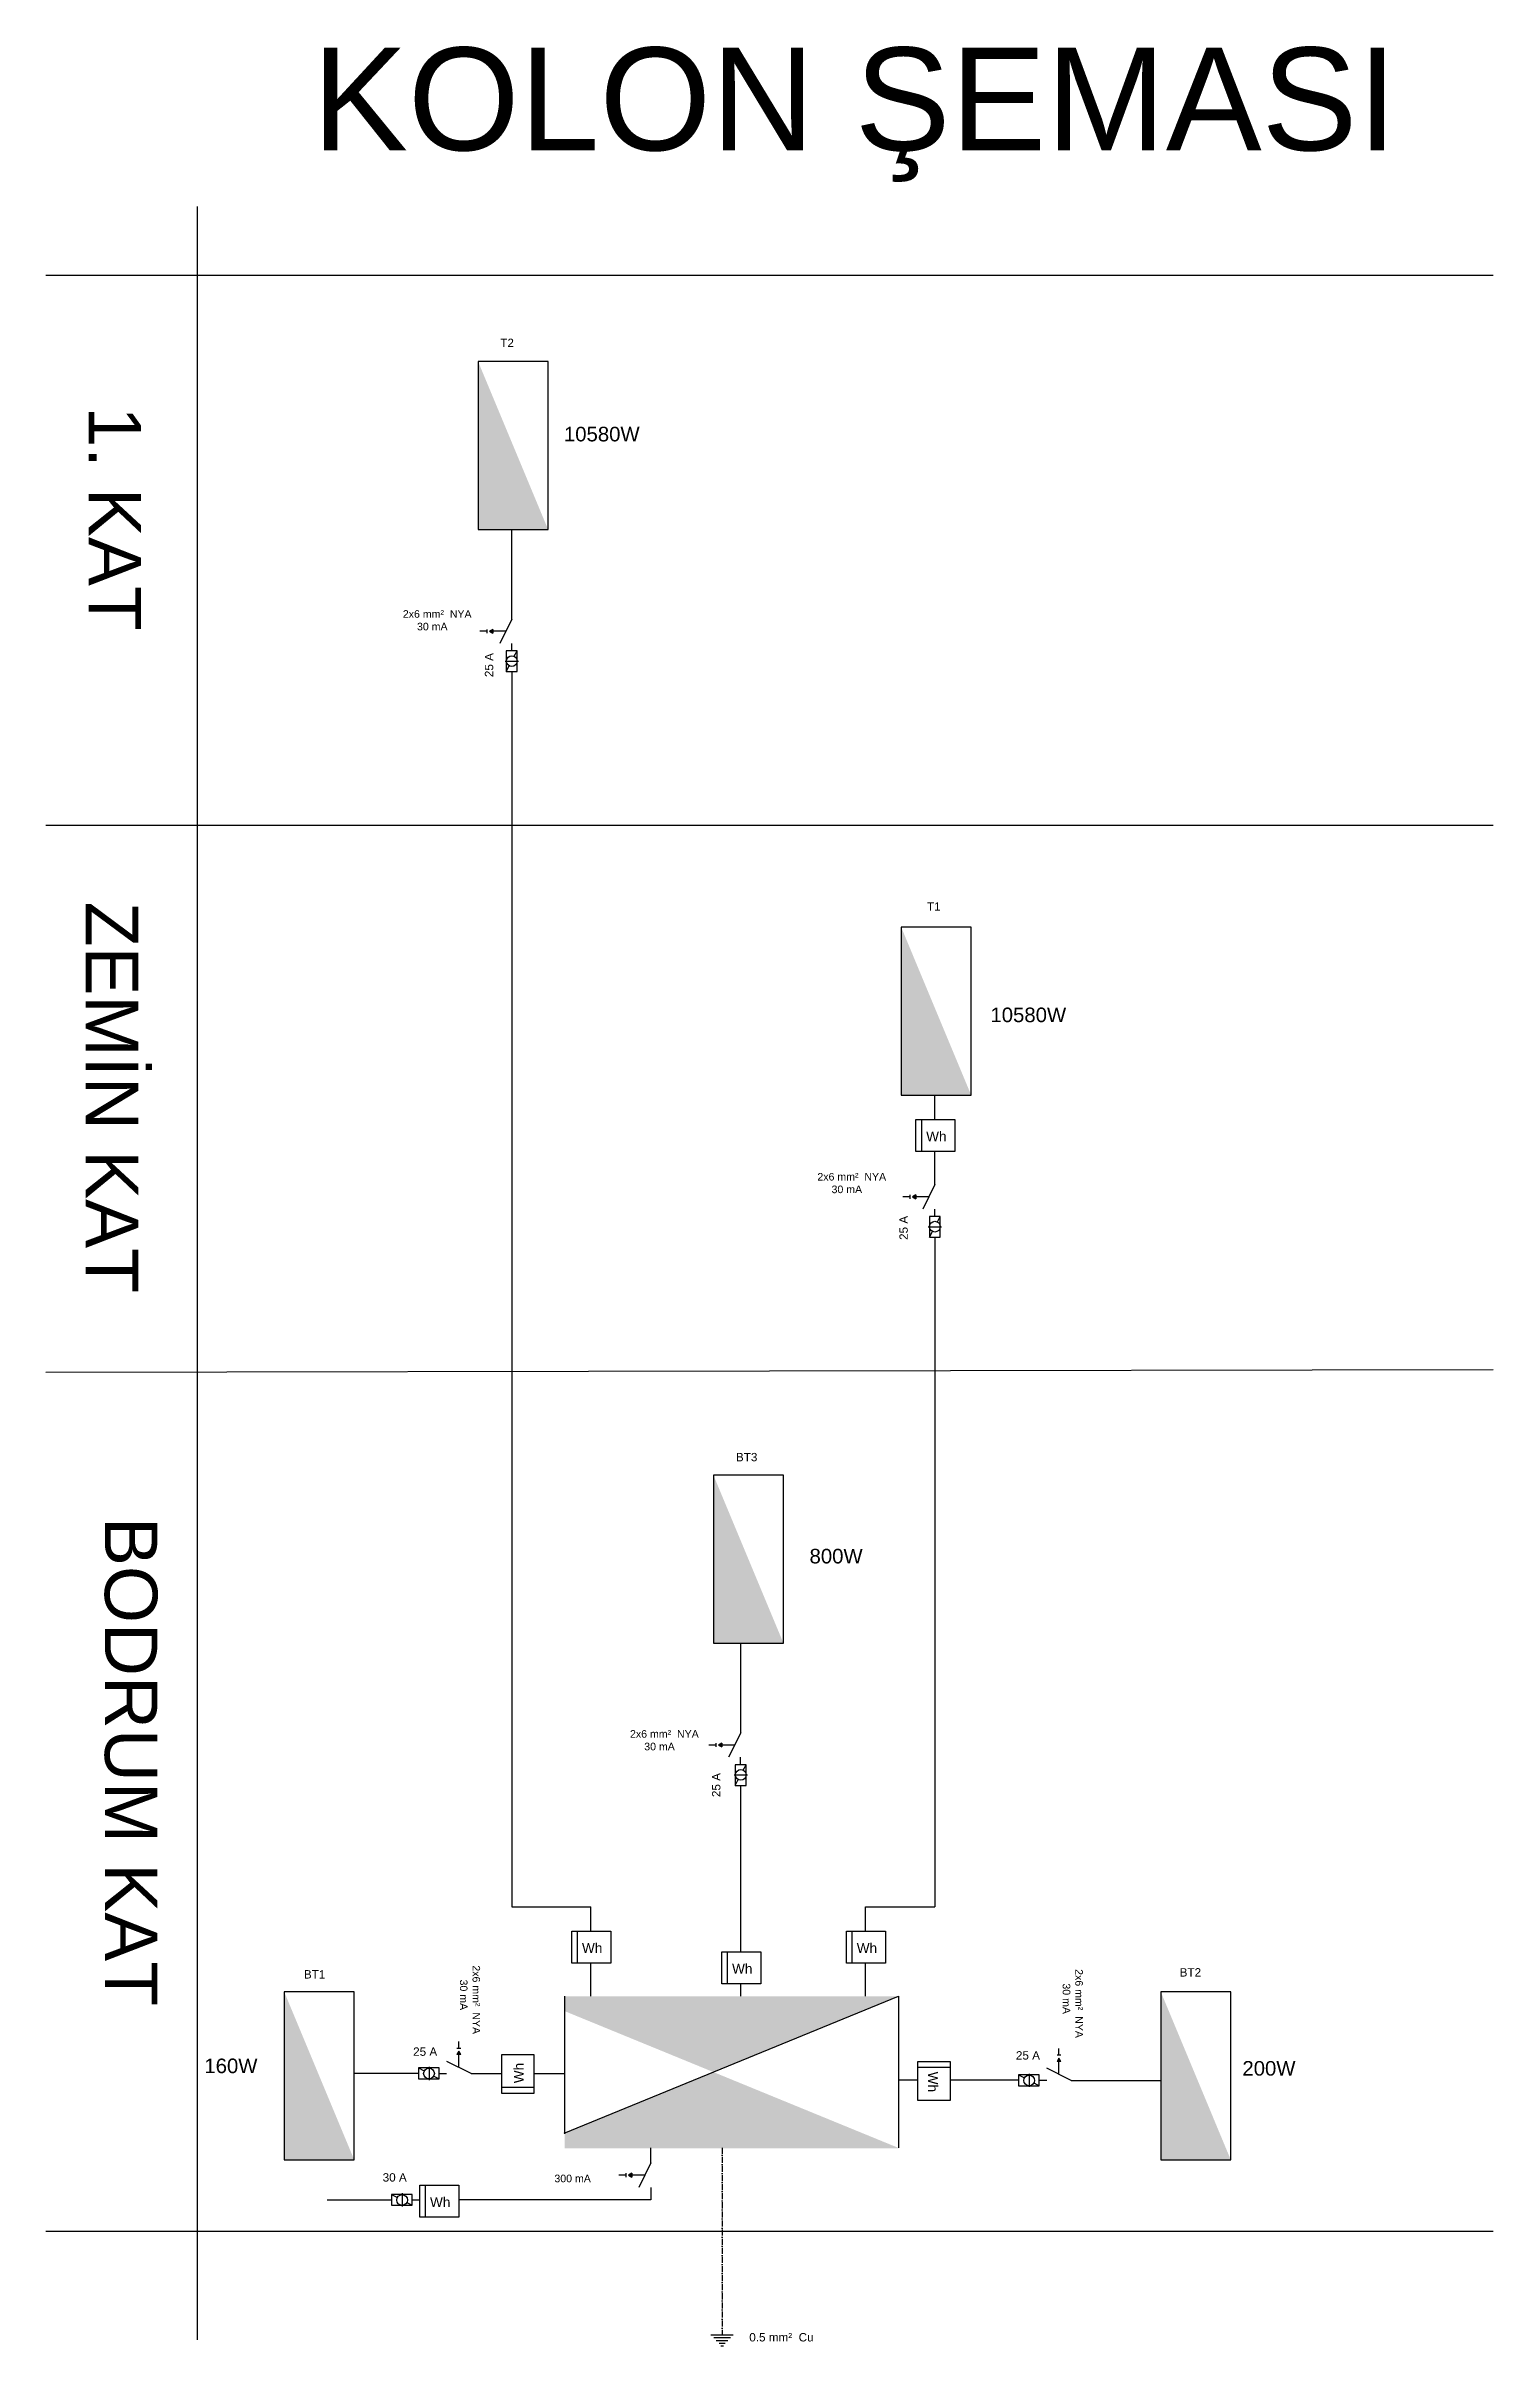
# Model space of a CAD drawing. Header units: millimetres. Extents: x -4402 to 30102, y 1696 to 6551.
# Drawn here: x 27224 to 30102, y 1908 to 6483 of the extents above; entities that cross this region are included whole.
import ezdxf

# ---------------------------------------------------------------- set-up
doc = ezdxf.new("R2010")
doc.units = ezdxf.units.MM
doc.linetypes.add('ACAD_ISO10W100', pattern=[18, 12, -3, 0, -3])
for name, color, linetype in [('CEMAL AYAR  AYD. HAT', 6, 'Continuous'), ('ELEKTRİK YAZI', 2, 'Continuous'), ('LİNYE', 4, 'Continuous'), ('SEMBOL', 1, 'Continuous'), ('TOPRAKLAMA', 1, 'ACAD_ISO10W100')]:
    doc.layers.add(name, color=color, linetype=linetype)
doc.layers.add('SORTI', color=3, linetype='Continuous', lineweight=30)
doc.styles.get("Standard").update_dxf_attribs({"font": 'arial.ttf'})

msp = doc.modelspace()

# ---------------------------------------------------------------- texts
at = {"layer": 'ELEKTRİK YAZI', "color": 3}
msp.add_text('KOLON ŞEMASI', height=204.463, dxfattribs=at).set_placement((27753.1, 6275.4))
at = {"layer": 'ELEKTRİK YAZI'}
for s, height, p in [('T2', 16.66, (28127.2, 5884.1)), ('10580W', 28.96, (28253.8, 5696.5)), ('2x6 mm²  NYA', 15.058, (27933.4, 5345.7)), ('30 mA', 15.06, (27961.6, 5320.7)), ('T1', 16.66, (28976.1, 4763.1)), ('10580W', 28.96, (29102.2, 4541.4)), ('2x6 mm²  NYA', 15.058, (28758, 4226.4)), ('30 mA', 15.06, (28786.2, 4201.3)), ('BT3', 16.66, (28596, 3668)), ('800W', 28.96, (28742.4, 3464.9)), ('2x6 mm²  NYA', 15.058, (28385.3, 3118.3)), ('30 mA', 15.06, (28413.6, 3093.2)), ('BT1', 16.66, (27736.6, 2639.3)), ('BT2', 16.66, (29478.6, 2643.2)), ('160W', 28.96, (27538.6, 2451.1)), ('25 A', 16.66, (27953.9, 2485.6)), ('25 A', 16.66, (29152.9, 2478.1)), ('200W', 28.96, (29603.4, 2446.2)), ('30 A', 16.66, (27893.3, 2235.4)), ('300 mA', 15.06, (28234.9, 2234.1)), ('0.5 mm²  Cu', 16.66, (28622.5, 1917.5))]:
    msp.add_text(s, height=height, dxfattribs=at).set_placement(p)
for s, height, rotation, p in [('1. KAT', 104.42, 270, (27308.3, 5765.8)), ('25 A', 16.66, 90, (28113.2, 5227.6)), ('ZEMİN KAT', 104.42, 270, (27302.7, 4780.9)), ('25 A', 16.66, 90, (28937.8, 4108.3)), ('BODRUM KAT', 104.42, 270, (27340.7, 3557.1)), ('25 A', 16.66, 90, (28565.1, 3000.1)), ('2x6 mm²  NYA', 15.058, 270, (28072, 2665.5)), ('2x6 mm²  NYA', 15.058, 270, (29271.1, 2657.9)), ('30 mA', 15.06, 270, (28047, 2637.2)), ('30 mA', 15.06, 270, (29246, 2629.6))]:
    msp.add_text(s, height=height, rotation=rotation, dxfattribs=at).set_placement(p)
at = {"layer": 'SEMBOL'}
for p in [(28974.4, 4304.5), (28289.8, 2690.3), (28836.3, 2690.3), (28588.3, 2649.2), (27987.5, 2184.8)]:
    msp.add_text('Wh', height=19.33, dxfattribs=at).set_placement(p)
for rotation, p in [(90, (28173.7, 2431.1)), (270, (28978.3, 2454))]:
    msp.add_text('Wh', height=19.33, rotation=rotation, dxfattribs=at).set_placement(p)

# ---------------------------------------------------------------- blocks, each defined once
blk = doc.blocks.new('Pano_Aydınlatma_Küçük')
at = {"layer": 'SEMBOL'}
blk.add_lwpolyline([(25, -30), (25, 30), (0, 30), (0, -30)], close=True, dxfattribs=at)
blk.add_solid([(0, 30), (25, -30), (0, -30)], dxfattribs=at)

# ---------------------------------------------------------------- hatches: boundary and pattern name
at = {"layer": 'SEMBOL'}
for points in [[(28112.3, 5322.6), (28105.7, 5318.8), (28112.3, 5315)], [(28953.9, 4197.8), (28947.2, 4193.9), (28953.9, 4190.1)], [(28567.8, 3107.5), (28561.2, 3103.7), (28567.8, 3099.8)], [(28048.7, 2488.2), (28044.8, 2494.8), (28041, 2488.2)], [(29242.4, 2474.5), (29238.6, 2481.1), (29234.8, 2474.5)], [(28388.9, 2252.1), (28382.3, 2248.3), (28388.9, 2244.4)]]:
    msp.add_hatch(color=256, dxfattribs=at).paths.add_polyline_path(points)
at = {"layer": 'SORTI', "ltscale": 2}
h = msp.add_hatch(color=1, dxfattribs=at)
h.paths.add_polyline_path([(28551.3, 2453.2), (28919.5, 2604), (28255, 2604), (28255, 2574.6)])
h.paths.add_polyline_path([(28919.8, 2301.6), (28919.8, 2302.2), (28551.3, 2453.2), (28255, 2331.8), (28255, 2330.1), (28255, 2301.6)])

# ---------------------------------------------------------------- linework, layer by layer
at = {"layer": 'CEMAL AYAR  AYD. HAT', "color": 7, "linetype": 'ByBlock', "true_color": 0xffffff}
for p, q in [((27524.5, 6163.7), (27524.5, 1920.5)), ((27223.6, 6027.3), (30101.9, 6027.3)), ((27223.6, 4933), (30101.9, 4933)), ((27223.6, 3845.4), (30101.9, 3850.4)), ((27223.6, 2137), (30101.9, 2137))]:
    msp.add_line(p, q, dxfattribs=at)
at = {"layer": 'CEMAL AYAR  AYD. HAT', "color": 1, "linetype": 'ByBlock'}
for p, q in [((28150.3, 5343), (28150.3, 5521.2)), ((28149.9, 5238.5), (28149.9, 2782.1)), ((28991.9, 4348), (28991.9, 4396.3)), ((28991.9, 4218.2), (28991.9, 4284.1)), ((28991.4, 4113.7), (28991.4, 2782.1)), ((28605.8, 3127.9), (28605.8, 3306.1)), ((28605.4, 3023.4), (28605.4, 2692.7)), ((28149.9, 2782.1), (28307.3, 2782.1)), ((28307.3, 2733.8), (28307.3, 2782.1)), ((28853.8, 2733.8), (28853.8, 2782.1)), ((28853.8, 2782.1), (28991.4, 2782.1)), ((28307.3, 2604), (28307.3, 2669.9)), ((28853.8, 2604), (28853.8, 2669.9)), ((28605.4, 2628.7), (28605.4, 2604)), ((27964.5, 2450.2), (27836.7, 2450.2)), ((28069.1, 2450.2), (28130.3, 2450.2)), ((28194.2, 2450.2), (28255, 2450.2)), ((28957.8, 2436.9), (28919.8, 2436.9)), ((29158.3, 2436.9), (29021.8, 2436.9)), ((29262.9, 2436.5), (29441, 2436.5)), ((28426.9, 2272.5), (28426.9, 2302.8)), ((27911.1, 2198.7), (27783.2, 2198.7)), ((28426.9, 2199.1), (28044.6, 2199.1)), ((28426.9, 2224), (28426.9, 2199.1))]:
    msp.add_line(p, q, dxfattribs=at)
at = {"layer": 'LİNYE', "color": 1}
for p, q in [((28149.9, 5279.6), (28149.9, 5294.4)), ((28991.4, 4154.8), (28991.4, 4169.6)), ((28605.4, 3064.5), (28605.4, 3079.3)), ((28005.7, 2450.7), (28020.5, 2450.7)), ((29199.4, 2436.9), (29214.2, 2436.9)), ((27952.2, 2199.1), (27967, 2199.1))]:
    msp.add_line(p, q, dxfattribs=at)
at = {"layer": 'SEMBOL'}
for p, q in [((28100.3, 5318.8), (28086.8, 5318.8)), ((28100.3, 5322.6), (28100.3, 5314.9)), ((28112.3, 5322.6), (28105.7, 5318.8)), ((28138.2, 5318.8), (28105.7, 5318.8)), ((28105.7, 5318.8), (28112.3, 5315)), ((28112.3, 5322.6), (28112.3, 5315)), ((28150.3, 5343), (28126.1, 5294.5)), ((28155.1, 5269), (28160.7, 5279.6)), ((28136.9, 5259.5), (28163.2, 5259.5)), ((28139.2, 5238.5), (28145.2, 5250)), ((28953.9, 4284.1), (28953.9, 4348)), ((28953.9, 4348), (29031.5, 4348)), ((28965.6, 4284.1), (28965.6, 4348)), ((29031.5, 4348), (29031.5, 4284.1)), ((29031.5, 4284.1), (28953.9, 4284.1)), ((28991.9, 4218.2), (28967.6, 4169.7)), ((28941.8, 4193.9), (28928.3, 4193.9)), ((28941.8, 4197.8), (28941.8, 4190.1)), ((28953.9, 4197.8), (28947.2, 4193.9)), ((28979.7, 4193.9), (28947.2, 4193.9)), ((28947.2, 4193.9), (28953.9, 4190.1)), ((28953.9, 4197.8), (28953.9, 4190.1)), ((28978.4, 4134.6), (29004.8, 4134.6)), ((28980.7, 4113.7), (28986.7, 4125.1)), ((28996.7, 4144.2), (29002.2, 4154.8)), ((28605.8, 3127.9), (28581.5, 3079.4)), ((28555.7, 3103.7), (28542.3, 3103.7)), ((28555.7, 3107.5), (28555.7, 3099.8)), ((28567.8, 3107.5), (28561.2, 3103.7)), ((28593.7, 3103.7), (28561.2, 3103.7)), ((28561.2, 3103.7), (28567.8, 3099.8)), ((28567.8, 3107.5), (28567.8, 3099.8)), ((28592.3, 3044.3), (28618.7, 3044.3)), ((28594.7, 3023.4), (28600.6, 3034.9)), ((28610.6, 3053.9), (28616.1, 3064.5)), ((28269.3, 2669.9), (28269.3, 2733.8)), ((28269.3, 2733.8), (28346.9, 2733.8)), ((28281, 2669.9), (28281, 2733.8)), ((28346.9, 2733.8), (28346.9, 2669.9)), ((28815.8, 2669.9), (28815.8, 2733.8)), ((28815.8, 2733.8), (28893.4, 2733.8)), ((28827.5, 2669.9), (28827.5, 2733.8)), ((28893.4, 2733.8), (28893.4, 2669.9)), ((28346.9, 2669.9), (28269.3, 2669.9)), ((28567.8, 2628.7), (28567.8, 2692.7)), ((28567.8, 2692.7), (28645.4, 2692.7)), ((28579.5, 2628.7), (28579.5, 2692.7)), ((28645.4, 2692.7), (28645.4, 2628.7)), ((28893.4, 2669.9), (28815.8, 2669.9)), ((28645.4, 2628.7), (28567.8, 2628.7)), ((28069.1, 2450.2), (28020.6, 2474.5)), ((28048.7, 2500.3), (28041, 2500.3)), ((28044.8, 2494.8), (28041, 2488.2)), ((28048.7, 2488.2), (28041, 2488.2)), ((28044.8, 2500.3), (28044.8, 2513.8)), ((28044.8, 2462.4), (28044.8, 2494.8)), ((28048.7, 2488.2), (28044.8, 2494.8)), ((28130.3, 2488.2), (28194.2, 2488.2)), ((28130.3, 2410.6), (28130.3, 2488.2)), ((28194.2, 2488.2), (28194.2, 2410.6)), ((28957.8, 2474.5), (29021.8, 2474.5)), ((28957.8, 2396.8), (28957.8, 2474.5)), ((29021.8, 2474.5), (29021.8, 2396.8)), ((29242.4, 2486.6), (29234.8, 2486.6)), ((29238.6, 2481.1), (29234.8, 2474.5)), ((29242.4, 2474.5), (29234.8, 2474.5)), ((29238.6, 2486.6), (29238.6, 2500)), ((29238.6, 2448.6), (29238.6, 2481.1)), ((29242.4, 2474.5), (29238.6, 2481.1)), ((27964.5, 2461.4), (27976, 2455.4)), ((27985.5, 2463.7), (27985.5, 2437.3)), ((27995.1, 2445.4), (28005.7, 2439.9)), ((28957.8, 2462.7), (29021.8, 2462.7)), ((29158.3, 2447.6), (29169.8, 2441.6)), ((29179.3, 2449.9), (29179.3, 2423.6)), ((29188.8, 2431.7), (29199.4, 2426.1)), ((29262.9, 2436.5), (29214.3, 2460.7)), ((28194.2, 2422.3), (28130.3, 2422.3)), ((28194.2, 2410.6), (28130.3, 2410.6)), ((29021.8, 2396.8), (28957.8, 2396.8)), ((28376.8, 2248.3), (28363.3, 2248.3)), ((28376.8, 2252.1), (28376.8, 2244.4)), ((28388.9, 2252.1), (28382.3, 2248.3)), ((28414.8, 2248.3), (28382.3, 2248.3)), ((28382.3, 2248.3), (28388.9, 2244.4)), ((28388.9, 2252.1), (28388.9, 2244.4)), ((28426.9, 2272.5), (28402.6, 2224)), ((27911.1, 2209.8), (27922.5, 2203.8)), ((27932, 2212.1), (27932, 2185.8)), ((27967, 2164.4), (27967, 2228.3)), ((27967, 2228.3), (28044.6, 2228.3)), ((27978.7, 2164.4), (27978.7, 2228.3)), ((28044.6, 2228.3), (28044.6, 2164.4)), ((27941.6, 2193.9), (27952.2, 2188.3)), ((28044.6, 2164.4), (27967, 2164.4)), ((28590.7, 1930.2), (28546.3, 1930.2)), ((28585.1, 1924.4), (28551.9, 1924.4)), ((28580, 1918.4), (28557, 1918.4)), ((28574.4, 1913.3), (28562.6, 1913.3)), ((28571, 1908.4), (28565.9, 1908.4))]:
    msp.add_line(p, q, dxfattribs=at)
for points in [[(28139.2, 5279.6), (28139.2, 5238.5), (28160.7, 5238.5), (28160.7, 5279.6)], [(28980.7, 4154.8), (28980.7, 4113.7), (29002.2, 4113.7), (29002.2, 4154.8)], [(28594.7, 3064.5), (28594.7, 3023.4), (28616.1, 3023.4), (28616.1, 3064.5)], [(28005.7, 2461.4), (27964.5, 2461.4), (27964.5, 2439.9), (28005.7, 2439.9)], [(29199.4, 2447.6), (29158.3, 2447.6), (29158.3, 2426.1), (29199.4, 2426.1)], [(27952.2, 2209.8), (27911.1, 2209.8), (27911.1, 2188.3), (27952.2, 2188.3)]]:
    msp.add_lwpolyline(points, close=True, dxfattribs=at)
for centre in [(28150.2, 5259.5), (28991.7, 4134.6), (28605.7, 3044.3), (27985.5, 2450.4), (29179.3, 2436.6), (27932, 2198.8)]:
    msp.add_circle(centre, 10.7, dxfattribs=at)
at = {"layer": 'SORTI', "ltscale": 2}
msp.add_line((28918.5, 2603.6), (28253.6, 2331.2), dxfattribs=at)
at = {"layer": 'SORTI', "color": 1, "ltscale": 2}
for p, q in [((28255, 2604), (28255, 2330.1)), ((28919.8, 2302.8), (28919.8, 2604))]:
    msp.add_line(p, q, dxfattribs=at)
at = {"layer": 'TOPRAKLAMA'}
msp.add_line((28568.5, 2302.8), (28568.5, 1930.2), dxfattribs=at)

# ---------------------------------------------------------------- block references
at = {"layer": 'SEMBOL', "xscale": 5.570429081396367, "yscale": 5.570429081396367, "zscale": 5.570429081396367}
for p in [(28083.1, 5688.3), (28924.6, 4563.5), (28551.3, 3473.2), (27697.4, 2445.9), (29441, 2445.9)]:
    msp.add_blockref('Pano_Aydınlatma_Küçük', p, dxfattribs=at)

msp.set_redraw_order([(e.dxf.handle, doc.entitydb.next_handle()) for e in msp.query("TEXT MTEXT ATTDEF DIMENSION ARC_DIMENSION")])  # texts and dimensions are drawn at this point

doc.saveas('drawing.dxf')
